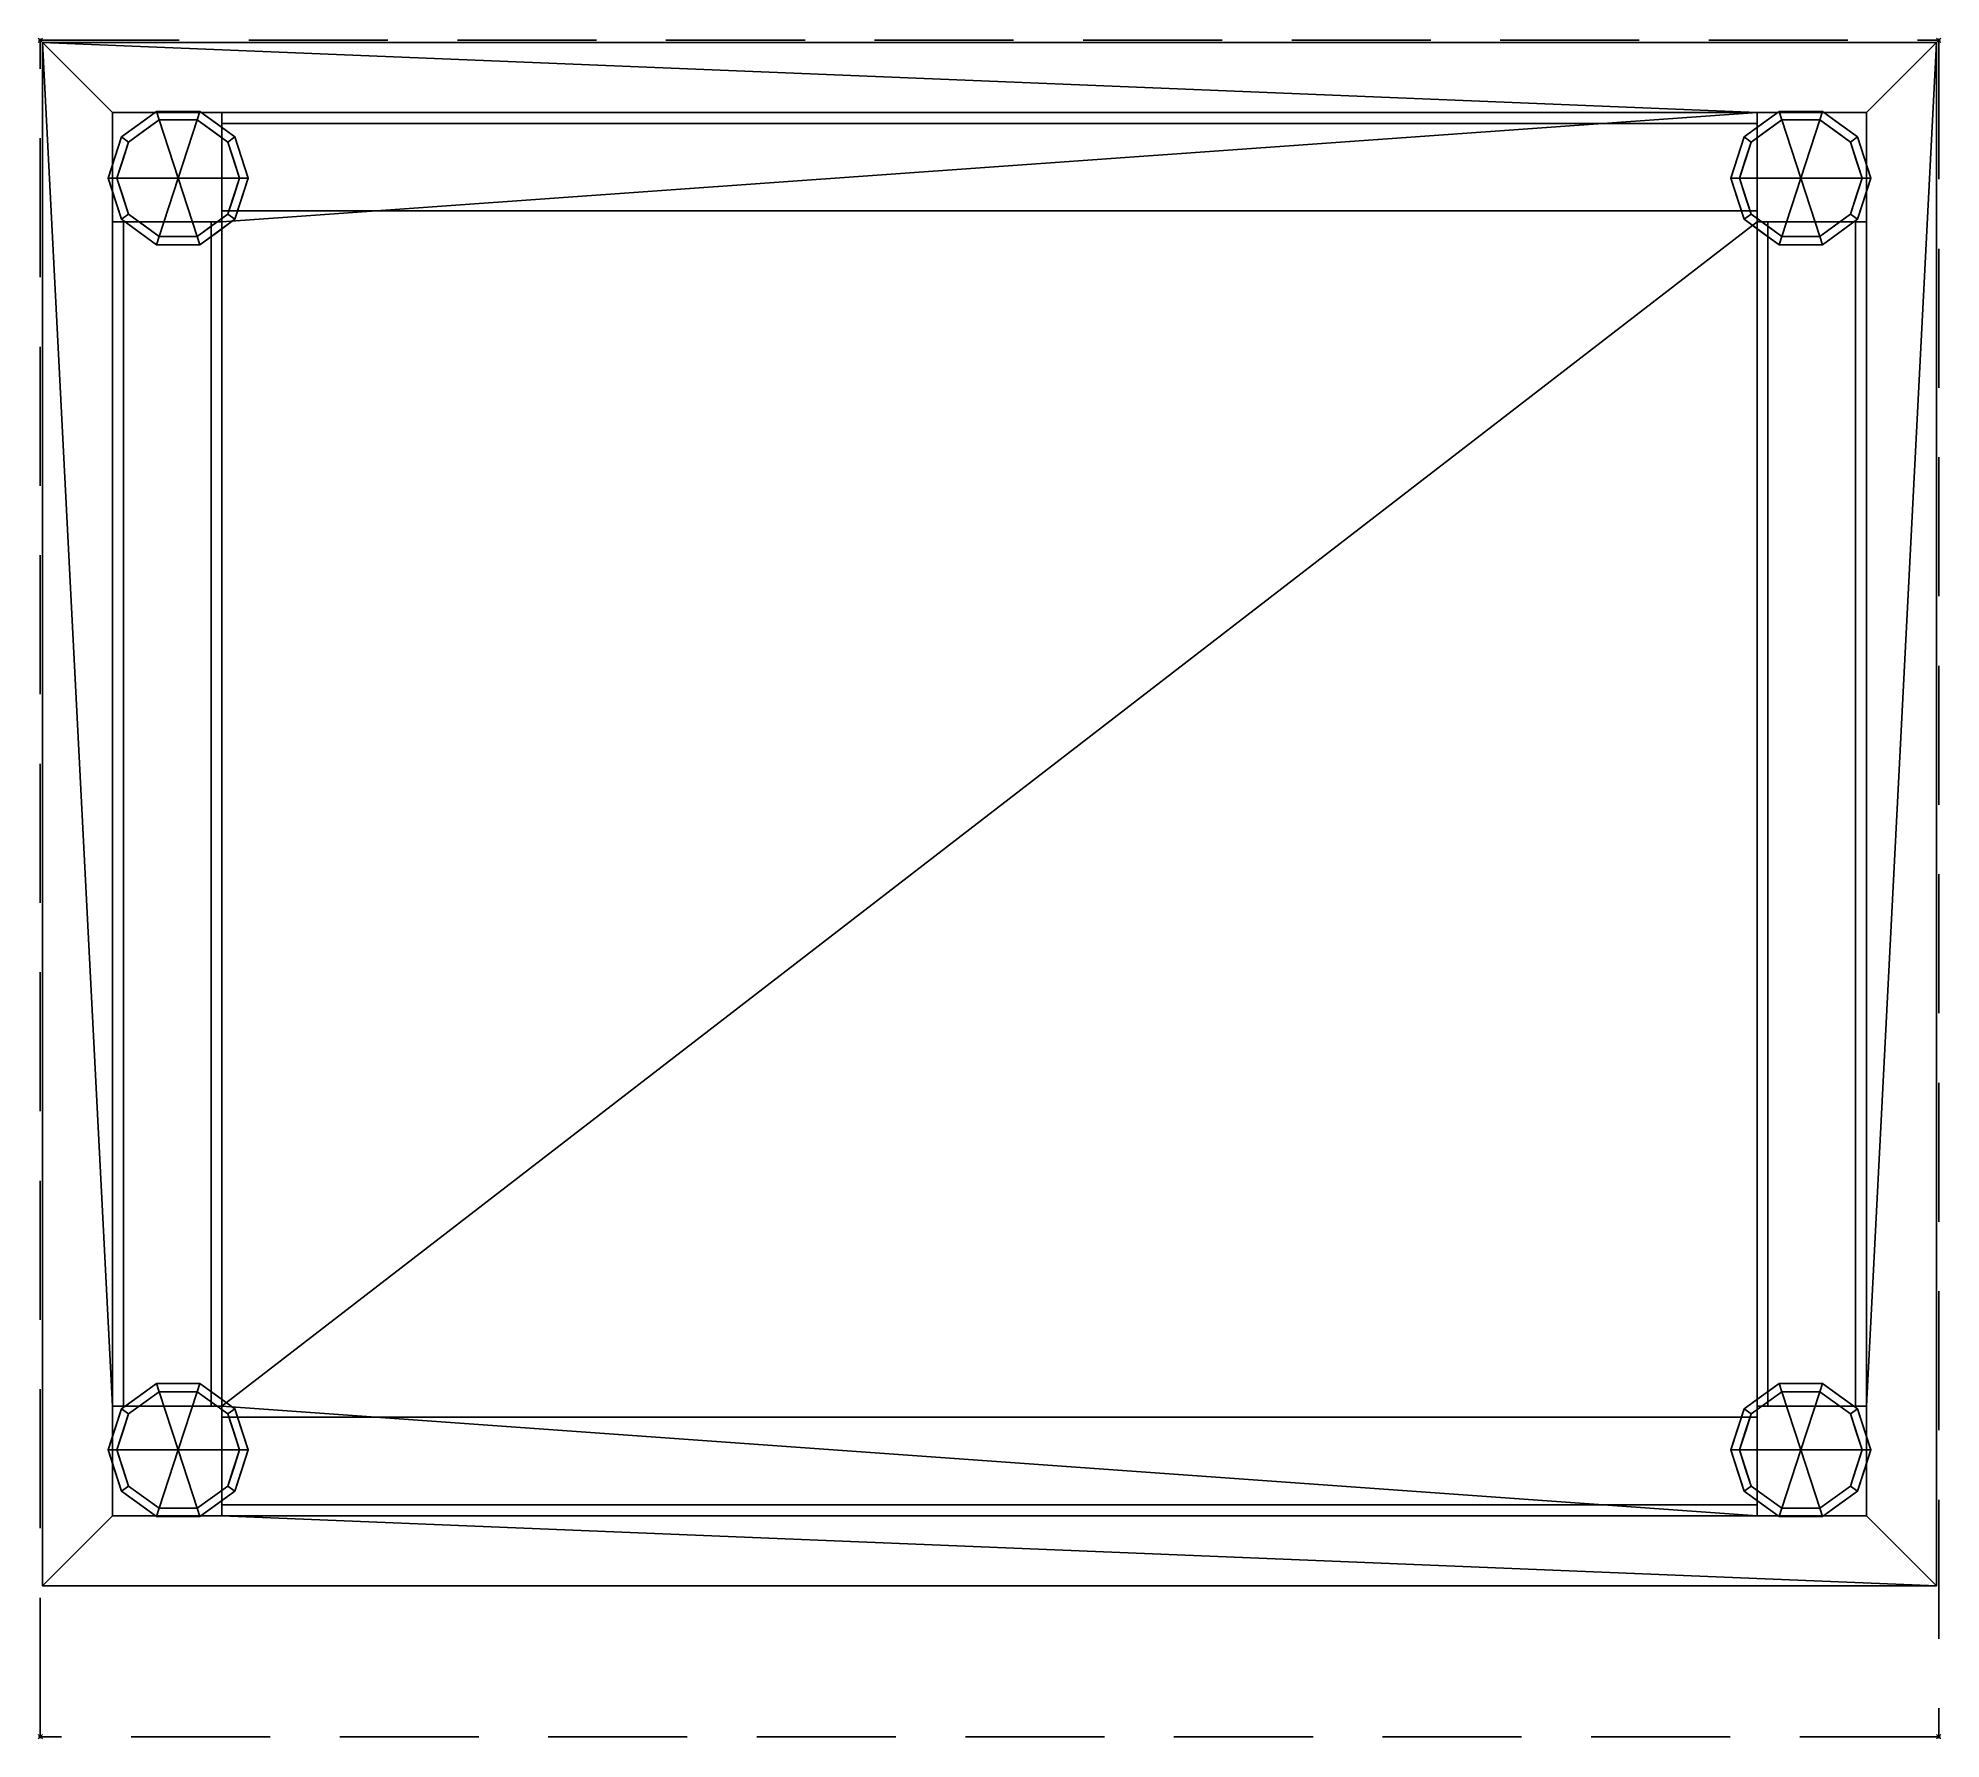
# Model space of a CAD drawing. Header units: millimetres. Extents: x -1 to 868, y -776 to 1.
import ezdxf

# ---------------------------------------------------------------- set-up
doc = ezdxf.new("R2010")
doc.units = ezdxf.units.MM
doc.header["$PDMODE"] = 35
doc.linetypes.add('NASCOSTA', pattern=[9.525, 6.35, -3.175])
for name, color, linetype in [('PQ_200_2D', 1, 'Continuous'), ('PQ_200_3D', 1, 'Continuous'), ('PQ_INS_3D', 3, 'Continuous')]:
    doc.layers.add(name, color=color, linetype=linetype)

msp = doc.modelspace()

# ---------------------------------------------------------------- linework, layer by layer
at = {"layer": 'PQ_200_2D', "color": 7, "linetype": 'NASCOSTA', "ltscale": 10}
for p, q in [((0, 0), (867, 0)), ((0, -775), (0, 0)), ((867, 0), (867, -775)), ((867, -775), (0, -775))]:
    msp.add_line(p, q, dxfattribs=at)
at = {"layer": 'PQ_INS_3D'}
for p in [(0, 0), (867, 0), (0, -775), (867, -775)]:
    msp.add_point(p, dxfattribs=at)

# ---------------------------------------------------------------- meshes
at = {"layer": 'PQ_200_3D'}
mesh = msp.add_polyface(dxfattribs=at)
corners = [(866, -1, 202), (1, -1, 202), (1, -706, 202), (866, -706, 202), (834, -33, 202), (834, -83, 202), (784, -83, 202), (784, -33, 202), (834, -624, 202), (834, -674, 202), (784, -674, 202), (784, -624, 202), (83, -624, 202), (83, -674, 202), (33, -674, 202), (33, -624, 202), (33, -33, 202), (83, -33, 202), (83, -83, 202), (33, -83, 202)]
mesh.append_faces([[corners[k] for k in face] for face in [(18, 7, 17)]], dxfattribs={"vtx0": -1, "vtx1": -1})
mesh.append_faces([[corners[k] for k in face] for face in [(12, 18, 19, 15), (2, 14, 15, 1)]], dxfattribs={"vtx0": -1, "vtx2": -1})
mesh.append_faces([[corners[k] for k in face] for face in [(0, 4, 5, 8), (3, 9, 10, 13), (12, 10, 11, 6), (1, 16, 17, 7)]], dxfattribs={"vtx0": -1, "vtx2": -1, "vtx3": -1})
mesh.append_faces([[corners[k] for k in face] for face in [(12, 13, 10)]], dxfattribs={"vtx1": -1, "vtx2": -1})
mesh.append_faces([[corners[k] for k in face] for face in [(6, 7, 18, 12), (19, 16, 1, 15)]], dxfattribs={"vtx1": -1, "vtx2": -1, "vtx3": -1})
mesh.append_faces([[corners[k] for k in face] for face in [(7, 4, 0, 1), (5, 6, 11, 8), (8, 9, 3, 0), (13, 14, 2, 3)]], dxfattribs={"vtx1": -1, "vtx3": -1})
mesh = msp.add_polyface(dxfattribs=at)
corners = [(866, -706, 152), (1, -706, 152), (1, -1, 152), (866, -1, 152)]
mesh.append_faces([[corners[k] for k in face] for face in [(0, 1, 2, 3)]])
mesh = msp.add_polyface(dxfattribs=at)
corners = [(866, -1, 202), (866, -1, 152), (1, -1, 152), (1, -1, 202)]
mesh.append_faces([[corners[k] for k in face] for face in [(0, 1, 2, 3)]])
mesh = msp.add_polyface(dxfattribs=at)
corners = [(1, -1, 202), (1, -1, 152), (1, -706, 152), (1, -706, 202)]
mesh.append_faces([[corners[k] for k in face] for face in [(0, 1, 2, 3)]])
mesh = msp.add_polyface(dxfattribs=at)
corners = [(866, -706, 202), (866, -706, 152), (866, -1, 152), (866, -1, 202)]
mesh.append_faces([[corners[k] for k in face] for face in [(0, 1, 2, 3)]])
mesh = msp.add_polyface(dxfattribs=at)
corners = [(31, -63, 152), (37.11, -44.19, 152), (53.11, -32.57, 152), (72.89, -32.57, 152), (88.89, -44.19, 152), (95, -63, 152), (95, -63, 48), (88.89, -44.19, 48), (72.89, -32.57, 48), (53.11, -32.57, 48), (37.11, -44.19, 48), (31, -63, 48), (80.89, -38.38, 152), (80.89, -38.38, 48), (91.94, -53.6, 48), (91.94, -53.6, 152), (63, -32.57, 152), (63, -32.57, 48), (45.11, -38.38, 48), (45.11, -38.38, 152), (34.22, -53.08, 48), (34.06, -53.6, 152)]
mesh.append_faces([[corners[k] for k in face] for face in [(1, 20, 21), (11, 21, 20), (20, 1, 10)]], dxfattribs={"vtx0": -1, "vtx1": -1})
mesh.append_faces([[corners[k] for k in face] for face in [(2, 16, 17, 9), (13, 8, 3, 12), (4, 15, 14, 7), (7, 13, 12, 4), (9, 18, 19, 2), (16, 3, 8, 17), (1, 19, 18, 10)]], dxfattribs={"vtx1": -1, "vtx3": -1})
mesh.append_faces([[corners[k] for k in face] for face in [(5, 6, 14, 15), (11, 0, 21)]], dxfattribs={"vtx2": -1})
mesh = msp.add_polyface(dxfattribs=at)
corners = [(31, -63, 48), (37.11, -44.19, 48), (53.11, -32.57, 48), (72.89, -32.57, 48), (88.89, -44.19, 48), (95, -63, 48), (91, -63, 48), (85.65, -46.54, 48), (71.65, -36.37, 48), (54.35, -36.37, 48), (40.35, -46.54, 48), (35, -63, 48)]
mesh.append_faces([[corners[k] for k in face] for face in [(10, 1, 2, 9)]], dxfattribs={"vtx0": -1, "vtx2": -1})
mesh.append_faces([[corners[k] for k in face] for face in [(6, 7, 4, 5)]], dxfattribs={"vtx1": -1})
mesh.append_faces([[corners[k] for k in face] for face in [(8, 9, 2, 3), (7, 8, 3, 4)]], dxfattribs={"vtx1": -1, "vtx3": -1})
mesh.append_faces([[corners[k] for k in face] for face in [(11, 0, 1, 10)]], dxfattribs={"vtx2": -1})
mesh = msp.add_polyface(dxfattribs=at)
corners = [(834, -83, 770), (834, -33, 770), (784, -33, 770), (784, -83, 770), (834, -674, 770), (834, -624, 770), (784, -624, 770), (784, -674, 770), (83, -674, 770), (83, -624, 770), (33, -624, 770), (33, -674, 770), (83, -33, 770), (33, -33, 770), (33, -83, 770), (83, -83, 770)]
mesh.append_faces([[corners[k] for k in face] for face in [(3, 0, 1, 2), (7, 4, 5, 6), (11, 8, 9, 10), (14, 15, 12, 13)]])
mesh = msp.add_polyface(dxfattribs=at)
corners = [(83, -33, 770), (83, -33, 202), (33, -33, 202), (33, -33, 770)]
mesh.append_faces([[corners[k] for k in face] for face in [(0, 1, 2, 3)]])
mesh = msp.add_polyface(dxfattribs=at)
corners = [(33, -33, 770), (33, -33, 202), (33, -83, 202), (33, -83, 770)]
mesh.append_faces([[corners[k] for k in face] for face in [(0, 1, 2, 3)]])
mesh = msp.add_polyface(dxfattribs=at)
corners = [(83, -33, 770), (83, -83, 770), (83, -83, 202), (83, -33, 202), (83, -78, 630), (83, -78, 670), (83, -38, 670), (83, -38, 630)]
mesh.append_faces([[corners[k] for k in face] for face in [(1, 5, 6, 0), (0, 6, 7, 3), (4, 2, 3, 7)]], dxfattribs={"vtx0": -1, "vtx2": -1})
mesh.append_faces([[corners[k] for k in face] for face in [(4, 5, 1, 2)]], dxfattribs={"vtx1": -1, "vtx3": -1})
mesh = msp.add_polyface(dxfattribs=at)
corners = [(772, -63, 152), (778.11, -44.19, 152), (794.11, -32.57, 152), (813.89, -32.57, 152), (829.89, -44.19, 152), (836, -63, 152), (836, -63, 48), (829.89, -44.19, 48), (813.89, -32.57, 48), (794.11, -32.57, 48), (778.11, -44.19, 48), (772, -63, 48), (821.89, -38.38, 152), (821.89, -38.38, 48), (832.94, -53.6, 48), (832.94, -53.6, 152), (804, -32.57, 152), (804, -32.57, 48), (786.11, -38.38, 48), (786.11, -38.38, 152), (775.22, -53.08, 48), (775.06, -53.6, 152)]
mesh.append_faces([[corners[k] for k in face] for face in [(1, 20, 21), (11, 21, 20), (20, 1, 10)]], dxfattribs={"vtx0": -1, "vtx1": -1})
mesh.append_faces([[corners[k] for k in face] for face in [(2, 16, 17, 9), (13, 8, 3, 12), (4, 15, 14, 7), (7, 13, 12, 4), (9, 18, 19, 2), (16, 3, 8, 17), (1, 19, 18, 10)]], dxfattribs={"vtx1": -1, "vtx3": -1})
mesh.append_faces([[corners[k] for k in face] for face in [(5, 6, 14, 15), (11, 0, 21)]], dxfattribs={"vtx2": -1})
mesh = msp.add_polyface(dxfattribs=at)
corners = [(772, -63, 48), (778.11, -44.19, 48), (794.11, -32.57, 48), (813.89, -32.57, 48), (829.89, -44.19, 48), (836, -63, 48), (832, -63, 48), (826.65, -46.54, 48), (812.65, -36.37, 48), (795.35, -36.37, 48), (781.35, -46.54, 48), (776, -63, 48)]
mesh.append_faces([[corners[k] for k in face] for face in [(10, 1, 2, 9)]], dxfattribs={"vtx0": -1, "vtx2": -1})
mesh.append_faces([[corners[k] for k in face] for face in [(6, 7, 4, 5)]], dxfattribs={"vtx1": -1})
mesh.append_faces([[corners[k] for k in face] for face in [(8, 9, 2, 3), (7, 8, 3, 4)]], dxfattribs={"vtx1": -1, "vtx3": -1})
mesh.append_faces([[corners[k] for k in face] for face in [(11, 0, 1, 10)]], dxfattribs={"vtx2": -1})
mesh = msp.add_polyface(dxfattribs=at)
corners = [(834, -33, 770), (834, -33, 202), (784, -33, 202), (784, -33, 770)]
mesh.append_faces([[corners[k] for k in face] for face in [(0, 1, 2, 3)]])
mesh = msp.add_polyface(dxfattribs=at)
corners = [(784, -83, 770), (784, -33, 770), (784, -33, 202), (784, -83, 202), (784, -78, 670), (784, -78, 630), (784, -38, 630), (784, -38, 670)]
mesh.append_faces([[corners[k] for k in face] for face in [(1, 7, 4, 0), (0, 4, 5, 3), (6, 2, 3, 5)]], dxfattribs={"vtx0": -1, "vtx2": -1})
mesh.append_faces([[corners[k] for k in face] for face in [(6, 7, 1, 2)]], dxfattribs={"vtx1": -1, "vtx3": -1})
mesh = msp.add_polyface(dxfattribs=at)
corners = [(834, -83, 770), (834, -83, 202), (834, -33, 202), (834, -33, 770)]
mesh.append_faces([[corners[k] for k in face] for face in [(0, 1, 2, 3)]])
mesh = msp.add_polyface(dxfattribs=at)
corners = [(35, -63, 48), (40.35, -46.54, 48), (54.35, -36.37, 48), (71.65, -36.37, 48), (85.65, -46.54, 48), (91, -63, 48), (91, -63), (85.65, -46.54), (71.65, -36.37), (54.35, -36.37), (40.35, -46.54), (35, -63), (78.65, -41.46), (78.65, -41.46, 48), (88.33, -54.77, 48), (88.33, -54.77), (63, -36.37, 48), (63, -36.37), (47.35, -41.46), (47.35, -41.46, 48), (37.86, -54.2), (37.67, -54.77, 48)]
mesh.append_faces([[corners[k] for k in face] for face in [(20, 1, 10), (1, 20, 21), (11, 21, 20)]], dxfattribs={"vtx0": -1, "vtx1": -1})
mesh.append_faces([[corners[k] for k in face] for face in [(4, 7, 12, 13), (13, 12, 8, 3), (14, 15, 7, 4)]], dxfattribs={"vtx0": -1, "vtx2": -1})
mesh.append_faces([[corners[k] for k in face] for face in [(18, 10, 1, 19), (17, 9, 2, 16), (9, 18, 19, 2), (16, 3, 8, 17)]], dxfattribs={"vtx1": -1, "vtx3": -1})
mesh.append_faces([[corners[k] for k in face] for face in [(5, 6, 15, 14), (11, 0, 21)]], dxfattribs={"vtx2": -1})
mesh = msp.add_polyface(dxfattribs=at)
corners = [(35, -63), (40.35, -46.54), (54.35, -36.37), (71.65, -36.37), (85.65, -46.54), (91, -63), (63, -63)]
mesh.append_faces([[corners[k] for k in face] for face in [(1, 2, 6, 0)]], dxfattribs={"vtx1": -1})
mesh.append_faces([[corners[k] for k in face] for face in [(2, 3, 6)]], dxfattribs={"vtx1": -1, "vtx2": -1})
mesh.append_faces([[corners[k] for k in face] for face in [(4, 5, 6, 3)]], dxfattribs={"vtx2": -1})
mesh = msp.add_polyface(dxfattribs=at)
corners = [(83, -78, 630), (83, -38, 630), (784, -38, 630), (784, -78, 630)]
mesh.append_faces([[corners[k] for k in face] for face in [(0, 1, 2, 3)]])
mesh = msp.add_polyface(dxfattribs=at)
corners = [(83, -38, 630), (83, -38, 670), (784, -38, 670), (784, -38, 630)]
mesh.append_faces([[corners[k] for k in face] for face in [(0, 1, 2, 3)]])
mesh = msp.add_polyface(dxfattribs=at)
corners = [(784, -78, 670), (784, -38, 670), (83, -38, 670), (83, -78, 670)]
mesh.append_faces([[corners[k] for k in face] for face in [(0, 1, 2, 3)]])
mesh = msp.add_polyface(dxfattribs=at)
corners = [(776, -63, 48), (781.35, -46.54, 48), (795.35, -36.37, 48), (812.65, -36.37, 48), (826.65, -46.54, 48), (832, -63, 48), (832, -63), (826.65, -46.54), (812.65, -36.37), (795.35, -36.37), (781.35, -46.54), (776, -63), (819.65, -41.46), (819.65, -41.46, 48), (829.33, -54.77, 48), (829.33, -54.77), (804, -36.37, 48), (804, -36.37), (788.35, -41.46), (788.35, -41.46, 48), (778.86, -54.2), (778.67, -54.77, 48)]
mesh.append_faces([[corners[k] for k in face] for face in [(20, 1, 10), (1, 20, 21), (11, 21, 20)]], dxfattribs={"vtx0": -1, "vtx1": -1})
mesh.append_faces([[corners[k] for k in face] for face in [(4, 7, 12, 13), (13, 12, 8, 3), (14, 15, 7, 4)]], dxfattribs={"vtx0": -1, "vtx2": -1})
mesh.append_faces([[corners[k] for k in face] for face in [(18, 10, 1, 19), (17, 9, 2, 16), (9, 18, 19, 2), (16, 3, 8, 17)]], dxfattribs={"vtx1": -1, "vtx3": -1})
mesh.append_faces([[corners[k] for k in face] for face in [(5, 6, 15, 14), (11, 0, 21)]], dxfattribs={"vtx2": -1})
mesh = msp.add_polyface(dxfattribs=at)
corners = [(776, -63), (781.35, -46.54), (795.35, -36.37), (812.65, -36.37), (826.65, -46.54), (832, -63), (804, -63)]
mesh.append_faces([[corners[k] for k in face] for face in [(1, 2, 6, 0)]], dxfattribs={"vtx1": -1})
mesh.append_faces([[corners[k] for k in face] for face in [(2, 3, 6)]], dxfattribs={"vtx1": -1, "vtx2": -1})
mesh.append_faces([[corners[k] for k in face] for face in [(4, 5, 6, 3)]], dxfattribs={"vtx2": -1})
mesh = msp.add_polyface(dxfattribs=at)
corners = [(95, -63, 152), (88.89, -81.81, 152), (72.89, -93.43, 152), (53.11, -93.43, 152), (37.11, -81.81, 152), (31, -63, 152), (31, -63, 48), (37.11, -81.81, 48), (53.11, -93.43, 48), (72.89, -93.43, 48), (88.89, -81.81, 48), (95, -63, 48), (34.22, -72.92, 152), (34.06, -72.4, 48), (45.11, -87.62, 48), (45.11, -87.62, 152), (63, -93.43, 152), (63, -93.43, 48), (80.89, -87.62, 48), (80.89, -87.62, 152), (91.78, -72.92, 48), (91.94, -72.4, 152)]
mesh.append_faces([[corners[k] for k in face] for face in [(13, 5, 6)]], dxfattribs={"vtx0": -1})
mesh.append_faces([[corners[k] for k in face] for face in [(7, 12, 13), (5, 13, 12), (1, 20, 21), (11, 21, 20), (20, 1, 10)]], dxfattribs={"vtx0": -1, "vtx1": -1})
mesh.append_faces([[corners[k] for k in face] for face in [(7, 4, 12)]], dxfattribs={"vtx0": -1, "vtx2": -1})
mesh.append_faces([[corners[k] for k in face] for face in [(15, 4, 7, 14), (3, 15, 14, 8), (17, 9, 2, 16), (19, 2, 9, 18), (18, 10, 1, 19), (16, 3, 8, 17)]], dxfattribs={"vtx1": -1, "vtx3": -1})
mesh.append_faces([[corners[k] for k in face] for face in [(11, 0, 21)]], dxfattribs={"vtx2": -1})
mesh = msp.add_polyface(dxfattribs=at)
corners = [(95, -63, 48), (88.89, -81.81, 48), (72.89, -93.43, 48), (53.11, -93.43, 48), (37.11, -81.81, 48), (31, -63, 48), (35, -63, 48), (40.35, -79.46, 48), (54.35, -89.63, 48), (71.65, -89.63, 48), (85.65, -79.46, 48), (91, -63, 48)]
mesh.append_faces([[corners[k] for k in face] for face in [(1, 10, 11, 0)]], dxfattribs={"vtx0": -1})
mesh.append_faces([[corners[k] for k in face] for face in [(3, 8, 9, 2), (2, 9, 10, 1)]], dxfattribs={"vtx0": -1, "vtx2": -1})
mesh.append_faces([[corners[k] for k in face] for face in [(3, 4, 7, 8)]], dxfattribs={"vtx1": -1, "vtx3": -1})
mesh.append_faces([[corners[k] for k in face] for face in [(4, 5, 6, 7)]], dxfattribs={"vtx3": -1})
mesh = msp.add_polyface(dxfattribs=at)
corners = [(91, -63, 48), (85.65, -79.46, 48), (71.65, -89.63, 48), (54.35, -89.63, 48), (40.35, -79.46, 48), (35, -63, 48), (35, -63), (40.35, -79.46), (54.35, -89.63), (71.65, -89.63), (85.65, -79.46), (91, -63), (47.35, -84.54, 48), (47.35, -84.54), (37.67, -71.23), (37.67, -71.23, 48), (63, -89.63, 48), (63, -89.63), (78.65, -84.54), (78.65, -84.54, 48), (88.14, -71.8), (88.33, -71.23, 48)]
mesh.append_faces([[corners[k] for k in face] for face in [(20, 1, 10), (1, 20, 21), (11, 21, 20)]], dxfattribs={"vtx0": -1, "vtx1": -1})
mesh.append_faces([[corners[k] for k in face] for face in [(2, 16, 17, 9), (13, 8, 3, 12), (4, 15, 14, 7), (7, 13, 12, 4), (16, 3, 8, 17), (19, 2, 9, 18), (1, 19, 18, 10)]], dxfattribs={"vtx1": -1, "vtx3": -1})
mesh.append_faces([[corners[k] for k in face] for face in [(11, 0, 21)]], dxfattribs={"vtx2": -1})
mesh.append_faces([[corners[k] for k in face] for face in [(15, 5, 6, 14)]], dxfattribs={"vtx3": -1})
mesh = msp.add_polyface(dxfattribs=at)
corners = [(91, -63), (85.65, -79.46), (71.65, -89.63), (54.35, -89.63), (40.35, -79.46), (35, -63), (63, -63)]
mesh.append_faces([[corners[k] for k in face] for face in [(3, 6, 2)]], dxfattribs={"vtx0": -1, "vtx1": -1})
mesh.append_faces([[corners[k] for k in face] for face in [(1, 2, 6, 0)]], dxfattribs={"vtx1": -1})
mesh.append_faces([[corners[k] for k in face] for face in [(4, 5, 6, 3)]], dxfattribs={"vtx2": -1})
mesh = msp.add_polyface(dxfattribs=at)
corners = [(836, -63, 152), (829.89, -81.81, 152), (813.89, -93.43, 152), (794.11, -93.43, 152), (778.11, -81.81, 152), (772, -63, 152), (772, -63, 48), (778.11, -81.81, 48), (794.11, -93.43, 48), (813.89, -93.43, 48), (829.89, -81.81, 48), (836, -63, 48), (775.22, -72.92, 152), (775.06, -72.4, 48), (786.11, -87.62, 48), (786.11, -87.62, 152), (804, -93.43, 152), (804, -93.43, 48), (821.89, -87.62, 48), (821.89, -87.62, 152), (832.78, -72.92, 48), (832.94, -72.4, 152)]
mesh.append_faces([[corners[k] for k in face] for face in [(13, 5, 6)]], dxfattribs={"vtx0": -1})
mesh.append_faces([[corners[k] for k in face] for face in [(7, 12, 13), (5, 13, 12), (1, 20, 21), (11, 21, 20), (20, 1, 10)]], dxfattribs={"vtx0": -1, "vtx1": -1})
mesh.append_faces([[corners[k] for k in face] for face in [(7, 4, 12)]], dxfattribs={"vtx0": -1, "vtx2": -1})
mesh.append_faces([[corners[k] for k in face] for face in [(15, 4, 7, 14), (3, 15, 14, 8), (17, 9, 2, 16), (19, 2, 9, 18), (18, 10, 1, 19), (16, 3, 8, 17)]], dxfattribs={"vtx1": -1, "vtx3": -1})
mesh.append_faces([[corners[k] for k in face] for face in [(11, 0, 21)]], dxfattribs={"vtx2": -1})
mesh = msp.add_polyface(dxfattribs=at)
corners = [(836, -63, 48), (829.89, -81.81, 48), (813.89, -93.43, 48), (794.11, -93.43, 48), (778.11, -81.81, 48), (772, -63, 48), (776, -63, 48), (781.35, -79.46, 48), (795.35, -89.63, 48), (812.65, -89.63, 48), (826.65, -79.46, 48), (832, -63, 48)]
mesh.append_faces([[corners[k] for k in face] for face in [(1, 10, 11, 0)]], dxfattribs={"vtx0": -1})
mesh.append_faces([[corners[k] for k in face] for face in [(3, 8, 9, 2), (2, 9, 10, 1)]], dxfattribs={"vtx0": -1, "vtx2": -1})
mesh.append_faces([[corners[k] for k in face] for face in [(3, 4, 7, 8)]], dxfattribs={"vtx1": -1, "vtx3": -1})
mesh.append_faces([[corners[k] for k in face] for face in [(4, 5, 6, 7)]], dxfattribs={"vtx3": -1})
mesh = msp.add_polyface(dxfattribs=at)
corners = [(832, -63, 48), (826.65, -79.46, 48), (812.65, -89.63, 48), (795.35, -89.63, 48), (781.35, -79.46, 48), (776, -63, 48), (776, -63), (781.35, -79.46), (795.35, -89.63), (812.65, -89.63), (826.65, -79.46), (832, -63), (788.35, -84.54, 48), (788.35, -84.54), (778.67, -71.23), (778.67, -71.23, 48), (804, -89.63, 48), (804, -89.63), (819.65, -84.54), (819.65, -84.54, 48), (829.14, -71.8), (829.33, -71.23, 48)]
mesh.append_faces([[corners[k] for k in face] for face in [(20, 1, 10), (1, 20, 21), (11, 21, 20)]], dxfattribs={"vtx0": -1, "vtx1": -1})
mesh.append_faces([[corners[k] for k in face] for face in [(2, 16, 17, 9), (13, 8, 3, 12), (4, 15, 14, 7), (7, 13, 12, 4), (16, 3, 8, 17), (19, 2, 9, 18), (1, 19, 18, 10)]], dxfattribs={"vtx1": -1, "vtx3": -1})
mesh.append_faces([[corners[k] for k in face] for face in [(11, 0, 21)]], dxfattribs={"vtx2": -1})
mesh.append_faces([[corners[k] for k in face] for face in [(15, 5, 6, 14)]], dxfattribs={"vtx3": -1})
mesh = msp.add_polyface(dxfattribs=at)
corners = [(832, -63), (826.65, -79.46), (812.65, -89.63), (795.35, -89.63), (781.35, -79.46), (776, -63), (804, -63)]
mesh.append_faces([[corners[k] for k in face] for face in [(3, 6, 2)]], dxfattribs={"vtx0": -1, "vtx1": -1})
mesh.append_faces([[corners[k] for k in face] for face in [(1, 2, 6, 0)]], dxfattribs={"vtx1": -1})
mesh.append_faces([[corners[k] for k in face] for face in [(4, 5, 6, 3)]], dxfattribs={"vtx2": -1})
mesh = msp.add_polyface(dxfattribs=at)
corners = [(83, -78, 670), (83, -78, 630), (784, -78, 630), (784, -78, 670)]
mesh.append_faces([[corners[k] for k in face] for face in [(0, 1, 2, 3)]])
mesh = msp.add_polyface(dxfattribs=at)
corners = [(83, -83, 770), (33, -83, 770), (33, -83, 202), (83, -83, 202), (78, -83, 630), (38, -83, 630), (38, -83, 670), (78, -83, 670)]
mesh.append_faces([[corners[k] for k in face] for face in [(1, 6, 7, 0), (0, 7, 4, 3), (5, 2, 3, 4)]], dxfattribs={"vtx0": -1, "vtx2": -1})
mesh.append_faces([[corners[k] for k in face] for face in [(5, 6, 1, 2)]], dxfattribs={"vtx1": -1, "vtx3": -1})
mesh = msp.add_polyface(dxfattribs=at)
corners = [(38, -83, 630), (78, -83, 630), (78, -624, 630), (38, -624, 630)]
mesh.append_faces([[corners[k] for k in face] for face in [(0, 1, 2, 3)]])
mesh = msp.add_polyface(dxfattribs=at)
corners = [(78, -83, 670), (38, -83, 670), (38, -624, 670), (78, -624, 670)]
mesh.append_faces([[corners[k] for k in face] for face in [(0, 1, 2, 3)]])
mesh = msp.add_polyface(dxfattribs=at)
corners = [(38, -624, 630), (38, -624, 670), (38, -83, 670), (38, -83, 630)]
mesh.append_faces([[corners[k] for k in face] for face in [(0, 1, 2, 3)]])
mesh = msp.add_polyface(dxfattribs=at)
corners = [(78, -83, 630), (78, -83, 670), (78, -624, 670), (78, -624, 630)]
mesh.append_faces([[corners[k] for k in face] for face in [(0, 1, 2, 3)]])
mesh = msp.add_polyface(dxfattribs=at)
corners = [(834, -83, 770), (784, -83, 770), (784, -83, 202), (834, -83, 202), (829, -83, 630), (789, -83, 630), (789, -83, 670), (829, -83, 670)]
mesh.append_faces([[corners[k] for k in face] for face in [(1, 6, 7, 0), (0, 7, 4, 3), (5, 2, 3, 4)]], dxfattribs={"vtx0": -1, "vtx2": -1})
mesh.append_faces([[corners[k] for k in face] for face in [(5, 6, 1, 2)]], dxfattribs={"vtx1": -1, "vtx3": -1})
mesh = msp.add_polyface(dxfattribs=at)
corners = [(789, -83, 630), (829, -83, 630), (829, -624, 630), (789, -624, 630)]
mesh.append_faces([[corners[k] for k in face] for face in [(0, 1, 2, 3)]])
mesh = msp.add_polyface(dxfattribs=at)
corners = [(829, -83, 670), (789, -83, 670), (789, -624, 670), (829, -624, 670)]
mesh.append_faces([[corners[k] for k in face] for face in [(0, 1, 2, 3)]])
mesh = msp.add_polyface(dxfattribs=at)
corners = [(789, -624, 630), (789, -624, 670), (789, -83, 670), (789, -83, 630)]
mesh.append_faces([[corners[k] for k in face] for face in [(0, 1, 2, 3)]])
mesh = msp.add_polyface(dxfattribs=at)
corners = [(829, -83, 630), (829, -83, 670), (829, -624, 670), (829, -624, 630)]
mesh.append_faces([[corners[k] for k in face] for face in [(0, 1, 2, 3)]])
mesh = msp.add_polyface(dxfattribs=at)
corners = [(31, -644, 152), (37.11, -625.19, 152), (53.11, -613.57, 152), (72.89, -613.57, 152), (88.89, -625.19, 152), (95, -644, 152), (95, -644, 48), (88.89, -625.19, 48), (72.89, -613.57, 48), (53.11, -613.57, 48), (37.11, -625.19, 48), (31, -644, 48), (80.89, -619.38, 152), (80.89, -619.38, 48), (91.94, -634.6, 48), (91.94, -634.6, 152), (63, -613.57, 152), (63, -613.57, 48), (45.11, -619.38, 48), (45.11, -619.38, 152), (34.22, -634.08, 48), (34.06, -634.6, 152)]
mesh.append_faces([[corners[k] for k in face] for face in [(1, 20, 21), (11, 21, 20), (20, 1, 10)]], dxfattribs={"vtx0": -1, "vtx1": -1})
mesh.append_faces([[corners[k] for k in face] for face in [(2, 16, 17, 9), (13, 8, 3, 12), (4, 15, 14, 7), (7, 13, 12, 4), (9, 18, 19, 2), (16, 3, 8, 17), (1, 19, 18, 10)]], dxfattribs={"vtx1": -1, "vtx3": -1})
mesh.append_faces([[corners[k] for k in face] for face in [(5, 6, 14, 15), (11, 0, 21)]], dxfattribs={"vtx2": -1})
mesh = msp.add_polyface(dxfattribs=at)
corners = [(31, -644, 48), (37.11, -625.19, 48), (53.11, -613.57, 48), (72.89, -613.57, 48), (88.89, -625.19, 48), (95, -644, 48), (91, -644, 48), (85.65, -627.54, 48), (71.65, -617.37, 48), (54.35, -617.37, 48), (40.35, -627.54, 48), (35, -644, 48)]
mesh.append_faces([[corners[k] for k in face] for face in [(10, 1, 2, 9)]], dxfattribs={"vtx0": -1, "vtx2": -1})
mesh.append_faces([[corners[k] for k in face] for face in [(6, 7, 4, 5)]], dxfattribs={"vtx1": -1})
mesh.append_faces([[corners[k] for k in face] for face in [(8, 9, 2, 3), (7, 8, 3, 4)]], dxfattribs={"vtx1": -1, "vtx3": -1})
mesh.append_faces([[corners[k] for k in face] for face in [(11, 0, 1, 10)]], dxfattribs={"vtx2": -1})
mesh = msp.add_polyface(dxfattribs=at)
corners = [(772, -644, 152), (778.11, -625.19, 152), (794.11, -613.57, 152), (813.89, -613.57, 152), (829.89, -625.19, 152), (836, -644, 152), (836, -644, 48), (829.89, -625.19, 48), (813.89, -613.57, 48), (794.11, -613.57, 48), (778.11, -625.19, 48), (772, -644, 48), (821.89, -619.38, 152), (821.89, -619.38, 48), (832.94, -634.6, 48), (832.94, -634.6, 152), (804, -613.57, 152), (804, -613.57, 48), (786.11, -619.38, 48), (786.11, -619.38, 152), (775.22, -634.08, 48), (775.06, -634.6, 152)]
mesh.append_faces([[corners[k] for k in face] for face in [(1, 20, 21), (11, 21, 20), (20, 1, 10)]], dxfattribs={"vtx0": -1, "vtx1": -1})
mesh.append_faces([[corners[k] for k in face] for face in [(2, 16, 17, 9), (13, 8, 3, 12), (4, 15, 14, 7), (7, 13, 12, 4), (9, 18, 19, 2), (16, 3, 8, 17), (1, 19, 18, 10)]], dxfattribs={"vtx1": -1, "vtx3": -1})
mesh.append_faces([[corners[k] for k in face] for face in [(5, 6, 14, 15), (11, 0, 21)]], dxfattribs={"vtx2": -1})
mesh = msp.add_polyface(dxfattribs=at)
corners = [(772, -644, 48), (778.11, -625.19, 48), (794.11, -613.57, 48), (813.89, -613.57, 48), (829.89, -625.19, 48), (836, -644, 48), (832, -644, 48), (826.65, -627.54, 48), (812.65, -617.37, 48), (795.35, -617.37, 48), (781.35, -627.54, 48), (776, -644, 48)]
mesh.append_faces([[corners[k] for k in face] for face in [(10, 1, 2, 9)]], dxfattribs={"vtx0": -1, "vtx2": -1})
mesh.append_faces([[corners[k] for k in face] for face in [(6, 7, 4, 5)]], dxfattribs={"vtx1": -1})
mesh.append_faces([[corners[k] for k in face] for face in [(8, 9, 2, 3), (7, 8, 3, 4)]], dxfattribs={"vtx1": -1, "vtx3": -1})
mesh.append_faces([[corners[k] for k in face] for face in [(11, 0, 1, 10)]], dxfattribs={"vtx2": -1})
mesh = msp.add_polyface(dxfattribs=at)
corners = [(33, -624, 770), (83, -624, 770), (83, -624, 202), (33, -624, 202), (38, -624, 630), (78, -624, 630), (78, -624, 670), (38, -624, 670)]
mesh.append_faces([[corners[k] for k in face] for face in [(1, 6, 7, 0), (0, 7, 4, 3), (5, 2, 3, 4)]], dxfattribs={"vtx0": -1, "vtx2": -1})
mesh.append_faces([[corners[k] for k in face] for face in [(5, 6, 1, 2)]], dxfattribs={"vtx1": -1, "vtx3": -1})
mesh = msp.add_polyface(dxfattribs=at)
corners = [(33, -624, 770), (33, -624, 202), (33, -674, 202), (33, -674, 770)]
mesh.append_faces([[corners[k] for k in face] for face in [(0, 1, 2, 3)]])
mesh = msp.add_polyface(dxfattribs=at)
corners = [(35, -644, 48), (40.35, -627.54, 48), (54.35, -617.37, 48), (71.65, -617.37, 48), (85.65, -627.54, 48), (91, -644, 48), (91, -644), (85.65, -627.54), (71.65, -617.37), (54.35, -617.37), (40.35, -627.54), (35, -644), (78.65, -622.46), (78.65, -622.46, 48), (88.33, -635.77, 48), (88.33, -635.77), (63, -617.37, 48), (63, -617.37), (47.35, -622.46), (47.35, -622.46, 48), (37.86, -635.2), (37.67, -635.77, 48)]
mesh.append_faces([[corners[k] for k in face] for face in [(20, 1, 10), (1, 20, 21), (11, 21, 20)]], dxfattribs={"vtx0": -1, "vtx1": -1})
mesh.append_faces([[corners[k] for k in face] for face in [(4, 7, 12, 13), (13, 12, 8, 3), (14, 15, 7, 4)]], dxfattribs={"vtx0": -1, "vtx2": -1})
mesh.append_faces([[corners[k] for k in face] for face in [(18, 10, 1, 19), (17, 9, 2, 16), (9, 18, 19, 2), (16, 3, 8, 17)]], dxfattribs={"vtx1": -1, "vtx3": -1})
mesh.append_faces([[corners[k] for k in face] for face in [(5, 6, 15, 14), (11, 0, 21)]], dxfattribs={"vtx2": -1})
mesh = msp.add_polyface(dxfattribs=at)
corners = [(35, -644), (40.35, -627.54), (54.35, -617.37), (71.65, -617.37), (85.65, -627.54), (91, -644), (63, -644)]
mesh.append_faces([[corners[k] for k in face] for face in [(1, 2, 6, 0)]], dxfattribs={"vtx1": -1})
mesh.append_faces([[corners[k] for k in face] for face in [(2, 3, 6)]], dxfattribs={"vtx1": -1, "vtx2": -1})
mesh.append_faces([[corners[k] for k in face] for face in [(4, 5, 6, 3)]], dxfattribs={"vtx2": -1})
mesh = msp.add_polyface(dxfattribs=at)
corners = [(83, -624, 770), (83, -674, 770), (83, -674, 202), (83, -624, 202), (83, -669, 630), (83, -669, 670), (83, -629, 670), (83, -629, 630)]
mesh.append_faces([[corners[k] for k in face] for face in [(1, 5, 6, 0), (0, 6, 7, 3), (4, 2, 3, 7)]], dxfattribs={"vtx0": -1, "vtx2": -1})
mesh.append_faces([[corners[k] for k in face] for face in [(4, 5, 1, 2)]], dxfattribs={"vtx1": -1, "vtx3": -1})
mesh = msp.add_polyface(dxfattribs=at)
corners = [(776, -644, 48), (781.35, -627.54, 48), (795.35, -617.37, 48), (812.65, -617.37, 48), (826.65, -627.54, 48), (832, -644, 48), (832, -644), (826.65, -627.54), (812.65, -617.37), (795.35, -617.37), (781.35, -627.54), (776, -644), (819.65, -622.46), (819.65, -622.46, 48), (829.33, -635.77, 48), (829.33, -635.77), (804, -617.37, 48), (804, -617.37), (788.35, -622.46), (788.35, -622.46, 48), (778.86, -635.2), (778.67, -635.77, 48)]
mesh.append_faces([[corners[k] for k in face] for face in [(20, 1, 10), (1, 20, 21), (11, 21, 20)]], dxfattribs={"vtx0": -1, "vtx1": -1})
mesh.append_faces([[corners[k] for k in face] for face in [(4, 7, 12, 13), (13, 12, 8, 3), (14, 15, 7, 4)]], dxfattribs={"vtx0": -1, "vtx2": -1})
mesh.append_faces([[corners[k] for k in face] for face in [(18, 10, 1, 19), (17, 9, 2, 16), (9, 18, 19, 2), (16, 3, 8, 17)]], dxfattribs={"vtx1": -1, "vtx3": -1})
mesh.append_faces([[corners[k] for k in face] for face in [(5, 6, 15, 14), (11, 0, 21)]], dxfattribs={"vtx2": -1})
mesh = msp.add_polyface(dxfattribs=at)
corners = [(776, -644), (781.35, -627.54), (795.35, -617.37), (812.65, -617.37), (826.65, -627.54), (832, -644), (804, -644)]
mesh.append_faces([[corners[k] for k in face] for face in [(1, 2, 6, 0)]], dxfattribs={"vtx1": -1})
mesh.append_faces([[corners[k] for k in face] for face in [(2, 3, 6)]], dxfattribs={"vtx1": -1, "vtx2": -1})
mesh.append_faces([[corners[k] for k in face] for face in [(4, 5, 6, 3)]], dxfattribs={"vtx2": -1})
mesh = msp.add_polyface(dxfattribs=at)
corners = [(784, -624, 770), (834, -624, 770), (834, -624, 202), (784, -624, 202), (789, -624, 630), (829, -624, 630), (829, -624, 670), (789, -624, 670)]
mesh.append_faces([[corners[k] for k in face] for face in [(1, 6, 7, 0), (0, 7, 4, 3), (5, 2, 3, 4)]], dxfattribs={"vtx0": -1, "vtx2": -1})
mesh.append_faces([[corners[k] for k in face] for face in [(5, 6, 1, 2)]], dxfattribs={"vtx1": -1, "vtx3": -1})
mesh = msp.add_polyface(dxfattribs=at)
corners = [(784, -674, 770), (784, -624, 770), (784, -624, 202), (784, -674, 202), (784, -669, 670), (784, -669, 630), (784, -629, 630), (784, -629, 670)]
mesh.append_faces([[corners[k] for k in face] for face in [(1, 7, 4, 0), (0, 4, 5, 3), (6, 2, 3, 5)]], dxfattribs={"vtx0": -1, "vtx2": -1})
mesh.append_faces([[corners[k] for k in face] for face in [(6, 7, 1, 2)]], dxfattribs={"vtx1": -1, "vtx3": -1})
mesh = msp.add_polyface(dxfattribs=at)
corners = [(834, -674, 770), (834, -674, 202), (834, -624, 202), (834, -624, 770)]
mesh.append_faces([[corners[k] for k in face] for face in [(0, 1, 2, 3)]])
mesh = msp.add_polyface(dxfattribs=at)
corners = [(83, -669, 630), (83, -629, 630), (784, -629, 630), (784, -669, 630)]
mesh.append_faces([[corners[k] for k in face] for face in [(0, 1, 2, 3)]])
mesh = msp.add_polyface(dxfattribs=at)
corners = [(83, -629, 630), (83, -629, 670), (784, -629, 670), (784, -629, 630)]
mesh.append_faces([[corners[k] for k in face] for face in [(0, 1, 2, 3)]])
mesh = msp.add_polyface(dxfattribs=at)
corners = [(784, -669, 670), (784, -629, 670), (83, -629, 670), (83, -669, 670)]
mesh.append_faces([[corners[k] for k in face] for face in [(0, 1, 2, 3)]])
mesh = msp.add_polyface(dxfattribs=at)
corners = [(95, -644, 152), (88.89, -662.81, 152), (72.89, -674.43, 152), (53.11, -674.43, 152), (37.11, -662.81, 152), (31, -644, 152), (31, -644, 48), (37.11, -662.81, 48), (53.11, -674.43, 48), (72.89, -674.43, 48), (88.89, -662.81, 48), (95, -644, 48), (34.22, -653.92, 152), (34.06, -653.4, 48), (45.11, -668.62, 48), (45.11, -668.62, 152), (63, -674.43, 152), (63, -674.43, 48), (80.89, -668.62, 48), (80.89, -668.62, 152), (91.78, -653.92, 48), (91.94, -653.4, 152)]
mesh.append_faces([[corners[k] for k in face] for face in [(13, 5, 6)]], dxfattribs={"vtx0": -1})
mesh.append_faces([[corners[k] for k in face] for face in [(7, 12, 13), (5, 13, 12), (1, 20, 21), (11, 21, 20), (20, 1, 10)]], dxfattribs={"vtx0": -1, "vtx1": -1})
mesh.append_faces([[corners[k] for k in face] for face in [(7, 4, 12)]], dxfattribs={"vtx0": -1, "vtx2": -1})
mesh.append_faces([[corners[k] for k in face] for face in [(15, 4, 7, 14), (3, 15, 14, 8), (17, 9, 2, 16), (19, 2, 9, 18), (18, 10, 1, 19), (16, 3, 8, 17)]], dxfattribs={"vtx1": -1, "vtx3": -1})
mesh.append_faces([[corners[k] for k in face] for face in [(11, 0, 21)]], dxfattribs={"vtx2": -1})
mesh = msp.add_polyface(dxfattribs=at)
corners = [(95, -644, 48), (88.89, -662.81, 48), (72.89, -674.43, 48), (53.11, -674.43, 48), (37.11, -662.81, 48), (31, -644, 48), (35, -644, 48), (40.35, -660.46, 48), (54.35, -670.63, 48), (71.65, -670.63, 48), (85.65, -660.46, 48), (91, -644, 48)]
mesh.append_faces([[corners[k] for k in face] for face in [(1, 10, 11, 0)]], dxfattribs={"vtx0": -1})
mesh.append_faces([[corners[k] for k in face] for face in [(3, 8, 9, 2), (2, 9, 10, 1)]], dxfattribs={"vtx0": -1, "vtx2": -1})
mesh.append_faces([[corners[k] for k in face] for face in [(3, 4, 7, 8)]], dxfattribs={"vtx1": -1, "vtx3": -1})
mesh.append_faces([[corners[k] for k in face] for face in [(4, 5, 6, 7)]], dxfattribs={"vtx3": -1})
mesh = msp.add_polyface(dxfattribs=at)
corners = [(91, -644, 48), (85.65, -660.46, 48), (71.65, -670.63, 48), (54.35, -670.63, 48), (40.35, -660.46, 48), (35, -644, 48), (35, -644), (40.35, -660.46), (54.35, -670.63), (71.65, -670.63), (85.65, -660.46), (91, -644), (47.35, -665.54, 48), (47.35, -665.54), (37.67, -652.23), (37.67, -652.23, 48), (63, -670.63, 48), (63, -670.63), (78.65, -665.54), (78.65, -665.54, 48), (88.14, -652.8), (88.33, -652.23, 48)]
mesh.append_faces([[corners[k] for k in face] for face in [(20, 1, 10), (1, 20, 21), (11, 21, 20)]], dxfattribs={"vtx0": -1, "vtx1": -1})
mesh.append_faces([[corners[k] for k in face] for face in [(2, 16, 17, 9), (13, 8, 3, 12), (4, 15, 14, 7), (7, 13, 12, 4), (16, 3, 8, 17), (19, 2, 9, 18), (1, 19, 18, 10)]], dxfattribs={"vtx1": -1, "vtx3": -1})
mesh.append_faces([[corners[k] for k in face] for face in [(11, 0, 21)]], dxfattribs={"vtx2": -1})
mesh.append_faces([[corners[k] for k in face] for face in [(15, 5, 6, 14)]], dxfattribs={"vtx3": -1})
mesh = msp.add_polyface(dxfattribs=at)
corners = [(91, -644), (85.65, -660.46), (71.65, -670.63), (54.35, -670.63), (40.35, -660.46), (35, -644), (63, -644)]
mesh.append_faces([[corners[k] for k in face] for face in [(3, 6, 2)]], dxfattribs={"vtx0": -1, "vtx1": -1})
mesh.append_faces([[corners[k] for k in face] for face in [(1, 2, 6, 0)]], dxfattribs={"vtx1": -1})
mesh.append_faces([[corners[k] for k in face] for face in [(4, 5, 6, 3)]], dxfattribs={"vtx2": -1})
mesh = msp.add_polyface(dxfattribs=at)
corners = [(836, -644, 152), (829.89, -662.81, 152), (813.89, -674.43, 152), (794.11, -674.43, 152), (778.11, -662.81, 152), (772, -644, 152), (772, -644, 48), (778.11, -662.81, 48), (794.11, -674.43, 48), (813.89, -674.43, 48), (829.89, -662.81, 48), (836, -644, 48), (775.22, -653.92, 152), (775.06, -653.4, 48), (786.11, -668.62, 48), (786.11, -668.62, 152), (804, -674.43, 152), (804, -674.43, 48), (821.89, -668.62, 48), (821.89, -668.62, 152), (832.78, -653.92, 48), (832.94, -653.4, 152)]
mesh.append_faces([[corners[k] for k in face] for face in [(13, 5, 6)]], dxfattribs={"vtx0": -1})
mesh.append_faces([[corners[k] for k in face] for face in [(7, 12, 13), (5, 13, 12), (1, 20, 21), (11, 21, 20), (20, 1, 10)]], dxfattribs={"vtx0": -1, "vtx1": -1})
mesh.append_faces([[corners[k] for k in face] for face in [(7, 4, 12)]], dxfattribs={"vtx0": -1, "vtx2": -1})
mesh.append_faces([[corners[k] for k in face] for face in [(15, 4, 7, 14), (3, 15, 14, 8), (17, 9, 2, 16), (19, 2, 9, 18), (18, 10, 1, 19), (16, 3, 8, 17)]], dxfattribs={"vtx1": -1, "vtx3": -1})
mesh.append_faces([[corners[k] for k in face] for face in [(11, 0, 21)]], dxfattribs={"vtx2": -1})
mesh = msp.add_polyface(dxfattribs=at)
corners = [(836, -644, 48), (829.89, -662.81, 48), (813.89, -674.43, 48), (794.11, -674.43, 48), (778.11, -662.81, 48), (772, -644, 48), (776, -644, 48), (781.35, -660.46, 48), (795.35, -670.63, 48), (812.65, -670.63, 48), (826.65, -660.46, 48), (832, -644, 48)]
mesh.append_faces([[corners[k] for k in face] for face in [(1, 10, 11, 0)]], dxfattribs={"vtx0": -1})
mesh.append_faces([[corners[k] for k in face] for face in [(3, 8, 9, 2), (2, 9, 10, 1)]], dxfattribs={"vtx0": -1, "vtx2": -1})
mesh.append_faces([[corners[k] for k in face] for face in [(3, 4, 7, 8)]], dxfattribs={"vtx1": -1, "vtx3": -1})
mesh.append_faces([[corners[k] for k in face] for face in [(4, 5, 6, 7)]], dxfattribs={"vtx3": -1})
mesh = msp.add_polyface(dxfattribs=at)
corners = [(832, -644, 48), (826.65, -660.46, 48), (812.65, -670.63, 48), (795.35, -670.63, 48), (781.35, -660.46, 48), (776, -644, 48), (776, -644), (781.35, -660.46), (795.35, -670.63), (812.65, -670.63), (826.65, -660.46), (832, -644), (788.35, -665.54, 48), (788.35, -665.54), (778.67, -652.23), (778.67, -652.23, 48), (804, -670.63, 48), (804, -670.63), (819.65, -665.54), (819.65, -665.54, 48), (829.14, -652.8), (829.33, -652.23, 48)]
mesh.append_faces([[corners[k] for k in face] for face in [(20, 1, 10), (1, 20, 21), (11, 21, 20)]], dxfattribs={"vtx0": -1, "vtx1": -1})
mesh.append_faces([[corners[k] for k in face] for face in [(2, 16, 17, 9), (13, 8, 3, 12), (4, 15, 14, 7), (7, 13, 12, 4), (16, 3, 8, 17), (19, 2, 9, 18), (1, 19, 18, 10)]], dxfattribs={"vtx1": -1, "vtx3": -1})
mesh.append_faces([[corners[k] for k in face] for face in [(11, 0, 21)]], dxfattribs={"vtx2": -1})
mesh.append_faces([[corners[k] for k in face] for face in [(15, 5, 6, 14)]], dxfattribs={"vtx3": -1})
mesh = msp.add_polyface(dxfattribs=at)
corners = [(832, -644), (826.65, -660.46), (812.65, -670.63), (795.35, -670.63), (781.35, -660.46), (776, -644), (804, -644)]
mesh.append_faces([[corners[k] for k in face] for face in [(3, 6, 2)]], dxfattribs={"vtx0": -1, "vtx1": -1})
mesh.append_faces([[corners[k] for k in face] for face in [(1, 2, 6, 0)]], dxfattribs={"vtx1": -1})
mesh.append_faces([[corners[k] for k in face] for face in [(4, 5, 6, 3)]], dxfattribs={"vtx2": -1})
mesh = msp.add_polyface(dxfattribs=at)
corners = [(83, -669, 670), (83, -669, 630), (784, -669, 630), (784, -669, 670)]
mesh.append_faces([[corners[k] for k in face] for face in [(0, 1, 2, 3)]])
mesh = msp.add_polyface(dxfattribs=at)
corners = [(33, -674, 770), (33, -674, 202), (83, -674, 202), (83, -674, 770)]
mesh.append_faces([[corners[k] for k in face] for face in [(0, 1, 2, 3)]])
mesh = msp.add_polyface(dxfattribs=at)
corners = [(784, -674, 770), (784, -674, 202), (834, -674, 202), (834, -674, 770)]
mesh.append_faces([[corners[k] for k in face] for face in [(0, 1, 2, 3)]])
mesh = msp.add_polyface(dxfattribs=at)
corners = [(1, -706, 202), (1, -706, 152), (866, -706, 152), (866, -706, 202)]
mesh.append_faces([[corners[k] for k in face] for face in [(0, 1, 2, 3)]])

doc.saveas('drawing.dxf')
